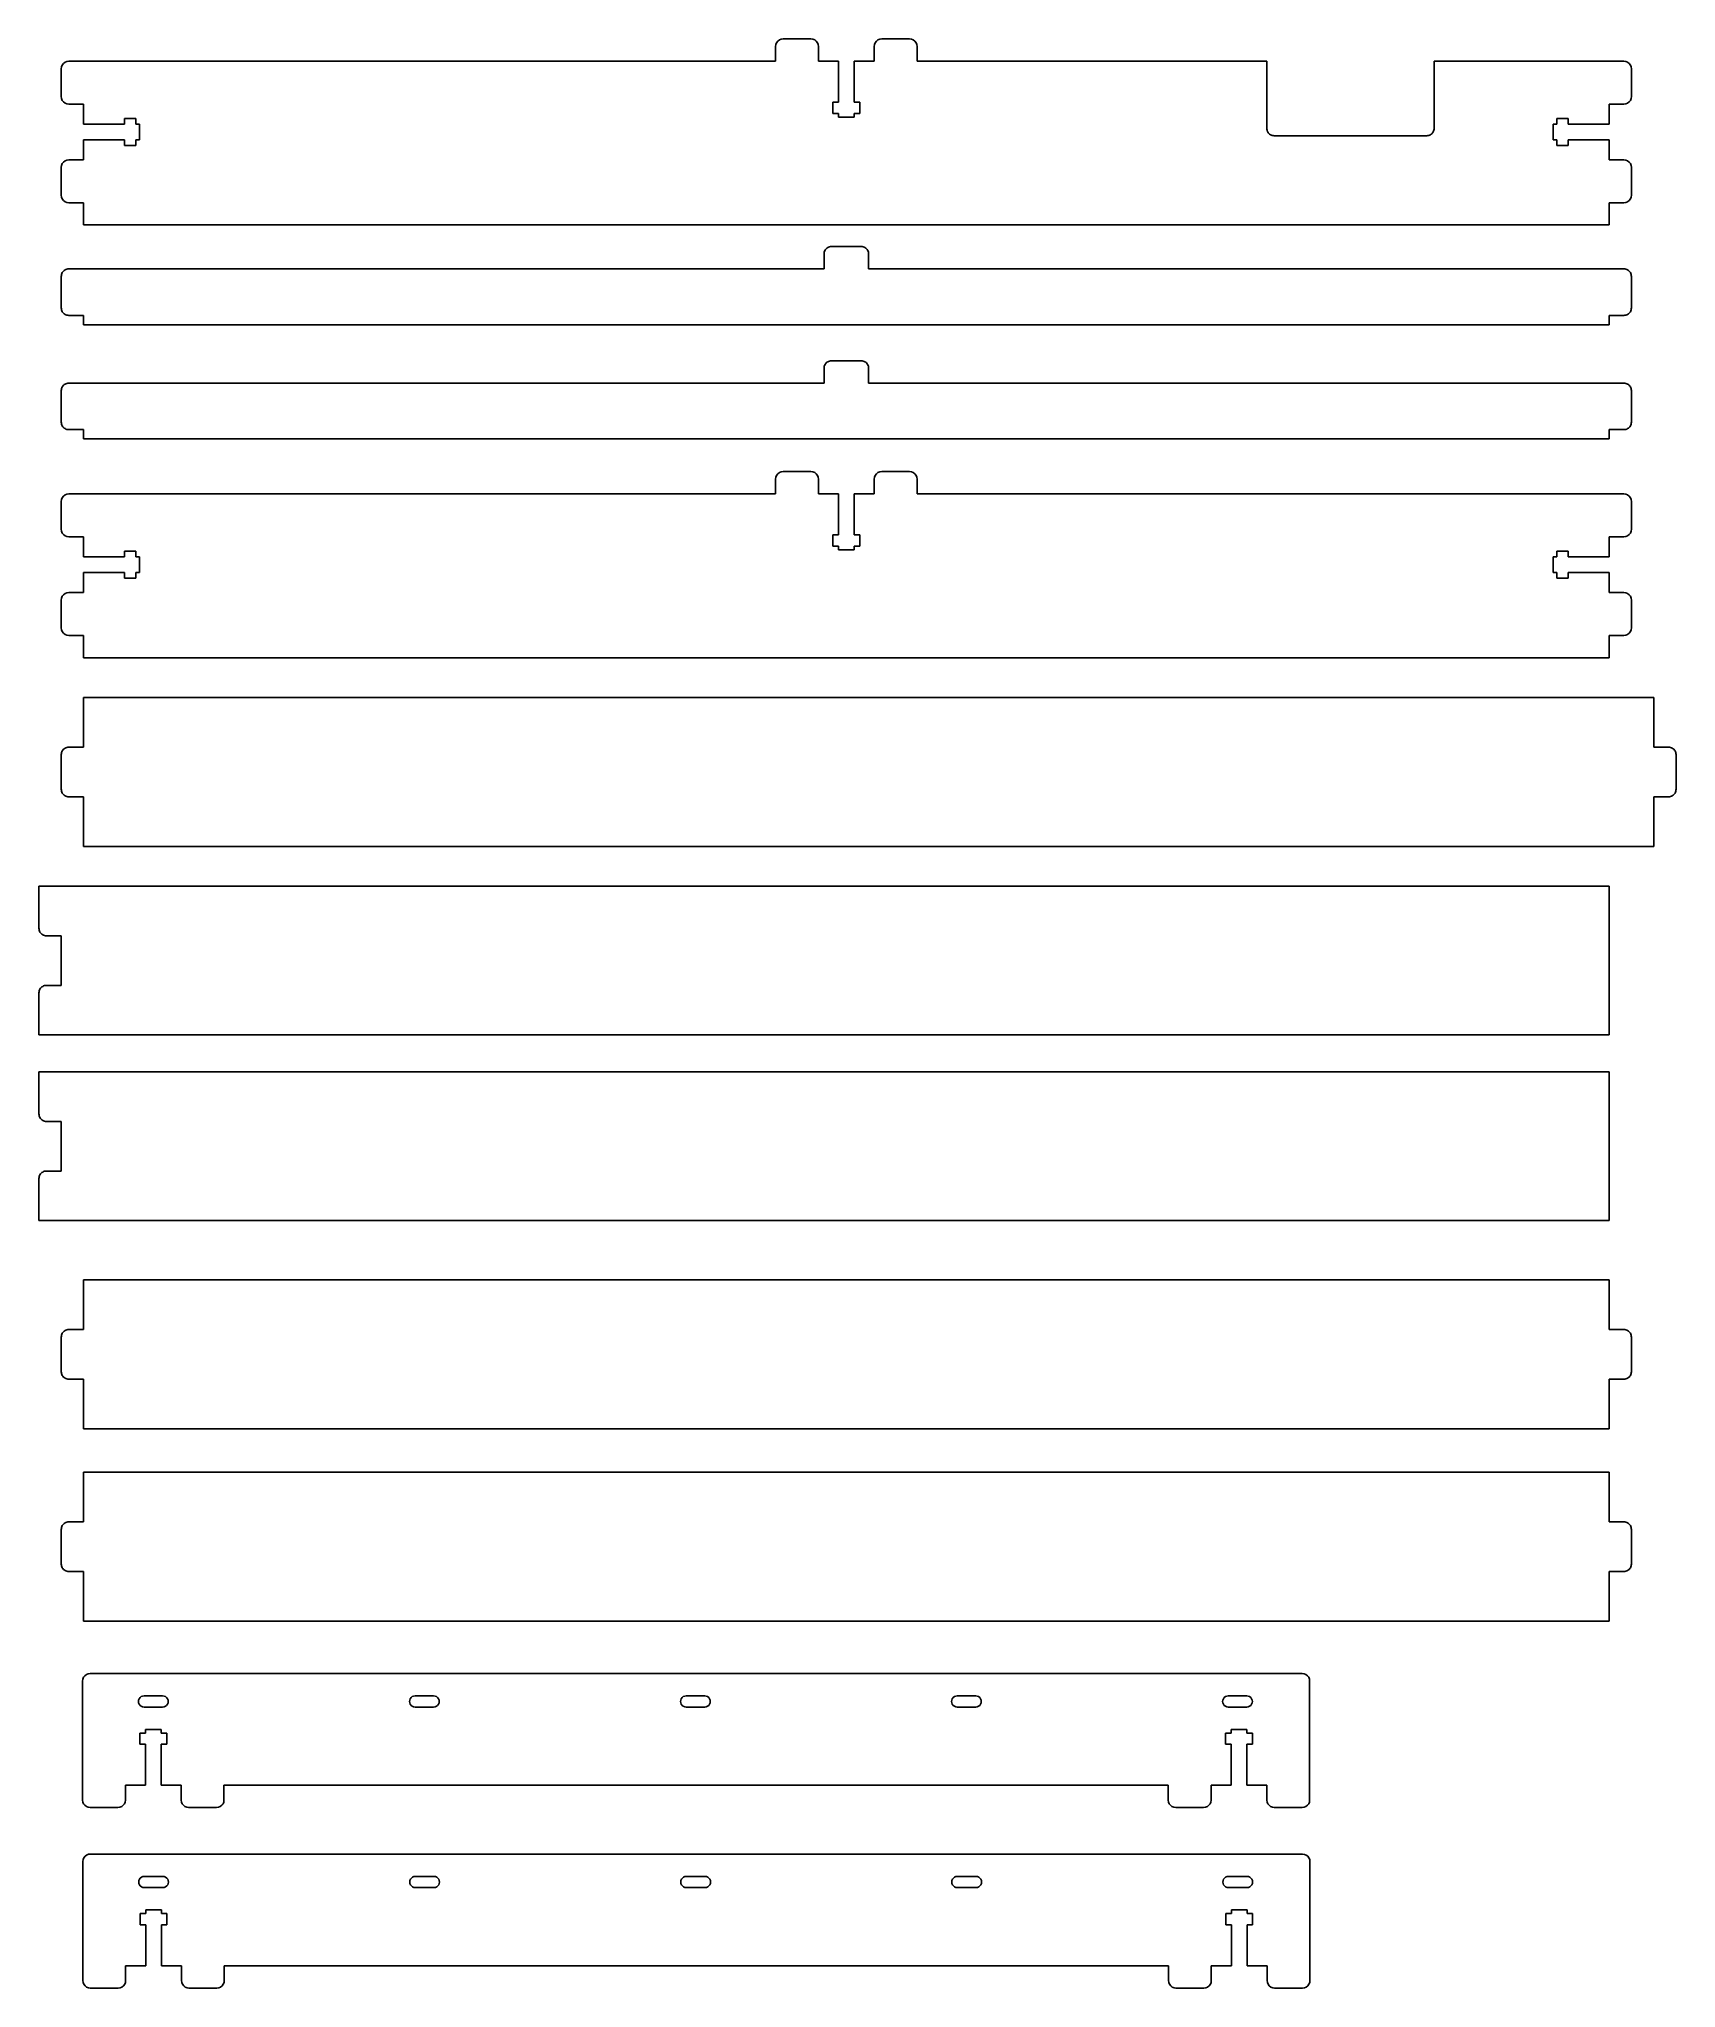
# Model space of a CAD drawing. Header units: metres. Extents: x 2257 to 2697, y -920 to -396.
import ezdxf

# ---------------------------------------------------------------- set-up
doc = ezdxf.new("R2010")
doc.units = ezdxf.units.M

msp = doc.modelspace()

# ---------------------------------------------------------------- linework, layer by layer
for p, q in [((2454.96, -397.18, 6), (2454.89, -397.7, 6)), ((2454.89, -401.7, 6), (2454.89, -397.7, 6)), ((2455.16, -396.7, 6), (2454.96, -397.18, 6)), ((2455.48, -396.29, 6), (2455.16, -396.7, 6)), ((2455.89, -395.97, 6), (2455.48, -396.29, 6)), ((2456.37, -395.77, 6), (2455.89, -395.97, 6)), ((2456.89, -395.7, 6), (2456.37, -395.77, 6)), ((2456.89, -395.7, 6), (2464.39, -395.7, 6)), ((2464.91, -395.77, 6), (2464.39, -395.7, 6)), ((2465.39, -395.97, 6), (2464.91, -395.77, 6)), ((2465.81, -396.29, 6), (2465.39, -395.97, 6)), ((2466.12, -396.7, 6), (2465.81, -396.29, 6)), ((2466.32, -397.18, 6), (2466.12, -396.7, 6)), ((2466.39, -397.7, 6), (2466.32, -397.18, 6)), ((2466.39, -397.7, 6), (2466.39, -401.7, 6)), ((2481.46, -397.18, 6), (2481.39, -397.7, 6)), ((2481.39, -401.7, 6), (2481.39, -397.7, 6)), ((2481.66, -396.7, 6), (2481.46, -397.18, 6)), ((2481.98, -396.29, 6), (2481.66, -396.7, 6)), ((2482.39, -395.97, 6), (2481.98, -396.29, 6)), ((2482.87, -395.77, 6), (2482.39, -395.97, 6)), ((2483.39, -395.7, 6), (2482.87, -395.77, 6)), ((2483.39, -395.7, 6), (2490.89, -395.7, 6)), ((2491.41, -395.77, 6), (2490.89, -395.7, 6)), ((2491.89, -395.97, 6), (2491.41, -395.77, 6)), ((2492.31, -396.29, 6), (2491.89, -395.97, 6)), ((2492.62, -396.7, 6), (2492.31, -396.29, 6)), ((2492.82, -397.18, 6), (2492.62, -396.7, 6)), ((2492.89, -397.7, 6), (2492.82, -397.18, 6)), ((2492.89, -397.7, 6), (2492.89, -401.7, 6)), ((2262.96, -403.18, 6), (2262.89, -403.7, 6)), ((2263.16, -402.7, 6), (2262.96, -403.18, 6)), ((2263.48, -402.29, 6), (2263.16, -402.7, 6)), ((2263.89, -401.97, 6), (2263.48, -402.29, 6)), ((2264.37, -401.77, 6), (2263.89, -401.97, 6)), ((2264.89, -401.7, 6), (2264.37, -401.77, 6)), ((2264.89, -401.7, 6), (2454.89, -401.7, 6)), ((2466.39, -401.7, 6), (2471.79, -401.7, 6)), ((2471.79, -401.7, 6), (2471.79, -412.7, 6)), ((2475.99, -401.7, 6), (2481.39, -401.7, 6)), ((2475.99, -412.7, 6), (2475.99, -401.7, 6)), ((2492.89, -401.7, 6), (2586.89, -401.7, 6)), ((2586.89, -419.7, 6), (2586.89, -401.7, 6)), ((2631.89, -401.7, 6), (2682.89, -401.7, 6)), ((2631.89, -401.7, 6), (2631.89, -419.7, 6)), ((2683.41, -401.77, 6), (2682.89, -401.7, 6)), ((2683.89, -401.97, 6), (2683.41, -401.77, 6)), ((2684.31, -402.29, 6), (2683.89, -401.97, 6)), ((2684.62, -402.7, 6), (2684.31, -402.29, 6)), ((2684.82, -403.18, 6), (2684.62, -402.7, 6)), ((2684.89, -403.7, 6), (2684.82, -403.18, 6)), ((2262.89, -411.2, 6), (2262.89, -403.7, 6)), ((2684.89, -403.7, 6), (2684.89, -411.2, 6)), ((2262.89, -411.2, 6), (2262.96, -411.72, 6)), ((2262.96, -411.72, 6), (2263.16, -412.2, 6)), ((2263.16, -412.2, 6), (2263.48, -412.61, 6)), ((2263.48, -412.61, 6), (2263.89, -412.93, 6)), ((2263.89, -412.93, 6), (2264.37, -413.13, 6)), ((2264.37, -413.13, 6), (2264.89, -413.2, 6)), ((2268.89, -413.2, 6), (2264.89, -413.2, 6)), ((2268.89, -418.6, 6), (2268.89, -413.2, 6)), ((2471.79, -412.7, 6), (2470.29, -412.7, 6)), ((2470.29, -412.7, 6), (2470.29, -415.7, 6)), ((2477.49, -412.7, 6), (2475.99, -412.7, 6)), ((2477.49, -415.7, 6), (2477.49, -412.7, 6)), ((2678.89, -413.2, 6), (2678.89, -418.6, 6)), ((2682.89, -413.2, 6), (2678.89, -413.2, 6)), ((2682.89, -413.2, 6), (2683.41, -413.13, 6)), ((2683.41, -413.13, 6), (2683.89, -412.93, 6)), ((2683.89, -412.93, 6), (2684.31, -412.61, 6)), ((2684.31, -412.61, 6), (2684.62, -412.2, 6)), ((2684.62, -412.2, 6), (2684.82, -411.72, 6)), ((2684.82, -411.72, 6), (2684.89, -411.2, 6)), ((2279.89, -418.6, 6), (2268.89, -418.6, 6)), ((2282.89, -417.1, 6), (2279.89, -417.1, 6)), ((2279.89, -417.1, 6), (2279.89, -418.6, 6)), ((2282.89, -418.6, 6), (2282.89, -417.1, 6)), ((2283.89, -418.6, 6), (2282.89, -418.6, 6)), ((2283.89, -422.8, 6), (2283.89, -418.6, 6)), ((2470.29, -415.7, 6), (2471.79, -415.7, 6)), ((2471.79, -415.7, 6), (2471.79, -416.7, 6)), ((2471.79, -416.7, 6), (2475.99, -416.7, 6)), ((2475.99, -416.7, 6), (2475.99, -415.7, 6)), ((2475.99, -415.7, 6), (2477.49, -415.7, 6)), ((2663.89, -418.6, 6), (2663.89, -422.8, 6)), ((2664.89, -418.6, 6), (2663.89, -418.6, 6)), ((2667.89, -417.1, 6), (2664.89, -417.1, 6)), ((2664.89, -417.1, 6), (2664.89, -418.6, 6)), ((2667.89, -418.6, 6), (2667.89, -417.1, 6)), ((2678.89, -418.6, 6), (2667.89, -418.6, 6)), ((2268.89, -422.8, 6), (2279.89, -422.8, 6)), ((2268.89, -428.2, 6), (2268.89, -422.8, 6)), ((2279.89, -422.8, 6), (2279.89, -424.3, 6)), ((2279.89, -424.3, 6), (2282.89, -424.3, 6)), ((2282.89, -424.3, 6), (2282.89, -422.8, 6)), ((2282.89, -422.8, 6), (2283.89, -422.8, 6)), ((2586.91, -419.96, 6), (2586.89, -419.7, 6)), ((2586.96, -420.22, 6), (2586.91, -419.96, 6)), ((2587.04, -420.47, 6), (2586.96, -420.22, 6)), ((2587.16, -420.7, 6), (2587.04, -420.47, 6)), ((2587.31, -420.92, 6), (2587.16, -420.7, 6)), ((2587.48, -421.11, 6), (2587.31, -420.92, 6)), ((2587.67, -421.29, 6), (2587.48, -421.11, 6)), ((2587.89, -421.43, 6), (2587.67, -421.29, 6)), ((2588.13, -421.55, 6), (2587.89, -421.43, 6)), ((2588.37, -421.63, 6), (2588.13, -421.55, 6)), ((2588.63, -421.68, 6), (2588.37, -421.63, 6)), ((2588.89, -421.7, 6), (2588.63, -421.68, 6)), ((2629.89, -421.7, 6), (2588.89, -421.7, 6)), ((2630.15, -421.68, 6), (2629.89, -421.7, 6)), ((2630.41, -421.63, 6), (2630.15, -421.68, 6)), ((2630.66, -421.55, 6), (2630.41, -421.63, 6)), ((2630.89, -421.43, 6), (2630.66, -421.55, 6)), ((2631.11, -421.29, 6), (2630.89, -421.43, 6)), ((2631.31, -421.11, 6), (2631.11, -421.29, 6)), ((2631.48, -420.92, 6), (2631.31, -421.11, 6)), ((2631.62, -420.7, 6), (2631.48, -420.92, 6)), ((2631.74, -420.47, 6), (2631.62, -420.7, 6)), ((2631.82, -420.22, 6), (2631.74, -420.47, 6)), ((2631.87, -419.96, 6), (2631.82, -420.22, 6)), ((2631.89, -419.7, 6), (2631.87, -419.96, 6)), ((2663.89, -422.8, 6), (2664.89, -422.8, 6)), ((2664.89, -422.8, 6), (2664.89, -424.3, 6)), ((2664.89, -424.3, 6), (2667.89, -424.3, 6)), ((2667.89, -422.8, 6), (2678.89, -422.8, 6)), ((2667.89, -424.3, 6), (2667.89, -422.8, 6)), ((2678.89, -422.8, 6), (2678.89, -428.2, 6)), ((2263.16, -429.2, 6), (2262.96, -429.68, 6)), ((2263.48, -428.79, 6), (2263.16, -429.2, 6)), ((2263.89, -428.47, 6), (2263.48, -428.79, 6)), ((2264.37, -428.27, 6), (2263.89, -428.47, 6)), ((2264.89, -428.2, 6), (2264.37, -428.27, 6)), ((2264.89, -428.2, 6), (2268.89, -428.2, 6)), ((2678.89, -428.2, 6), (2682.89, -428.2, 6)), ((2683.41, -428.27, 6), (2682.89, -428.2, 6)), ((2683.89, -428.47, 6), (2683.41, -428.27, 6)), ((2684.31, -428.79, 6), (2683.89, -428.47, 6)), ((2684.62, -429.2, 6), (2684.31, -428.79, 6)), ((2684.82, -429.68, 6), (2684.62, -429.2, 6)), ((2262.96, -429.68, 6), (2262.89, -430.2, 6)), ((2262.89, -437.7, 6), (2262.89, -430.2, 6)), ((2684.89, -430.2, 6), (2684.82, -429.68, 6)), ((2684.89, -430.2, 6), (2684.89, -437.7, 6)), ((2262.89, -437.7, 6), (2262.96, -438.22, 6)), ((2262.96, -438.22, 6), (2263.16, -438.7, 6)), ((2263.16, -438.7, 6), (2263.48, -439.11, 6)), ((2263.48, -439.11, 6), (2263.89, -439.43, 6)), ((2263.89, -439.43, 6), (2264.37, -439.63, 6)), ((2264.37, -439.63, 6), (2264.89, -439.7, 6)), ((2268.89, -439.7, 6), (2264.89, -439.7, 6)), ((2268.89, -445.7, 6), (2268.89, -439.7, 6)), ((2682.89, -439.7, 6), (2678.89, -439.7, 6)), ((2678.89, -439.7, 6), (2678.89, -445.7, 6)), ((2682.89, -439.7, 6), (2683.41, -439.63, 6)), ((2683.41, -439.63, 6), (2683.89, -439.43, 6)), ((2683.89, -439.43, 6), (2684.31, -439.11, 6)), ((2684.31, -439.11, 6), (2684.62, -438.7, 6)), ((2684.62, -438.7, 6), (2684.82, -438.22, 6)), ((2684.82, -438.22, 6), (2684.89, -437.7, 6)), ((2678.89, -445.7, 6), (2268.89, -445.7, 6))]:
    msp.add_line(p, q)
at = {"layer": '1'}
for p, q in [((2467.89, -453.5, 6), (2467.91, -453.24, 6)), ((2467.89, -457.5, 6), (2467.89, -453.5, 6)), ((2467.91, -453.24, 6), (2467.96, -452.98, 6)), ((2467.96, -452.98, 6), (2468.04, -452.73, 6)), ((2468.04, -452.73, 6), (2468.16, -452.5, 6)), ((2468.16, -452.5, 6), (2468.31, -452.28, 6)), ((2468.31, -452.28, 6), (2468.48, -452.09, 6)), ((2468.48, -452.09, 6), (2468.67, -451.91, 6)), ((2468.67, -451.91, 6), (2468.89, -451.77, 6)), ((2468.89, -451.77, 6), (2469.13, -451.65, 6)), ((2469.13, -451.65, 6), (2469.37, -451.57, 6)), ((2469.37, -451.57, 6), (2469.63, -451.52, 6)), ((2469.89, -451.5, 6), (2469.63, -451.52, 6)), ((2477.89, -451.5, 6), (2469.89, -451.5, 6)), ((2478.15, -451.52, 6), (2477.89, -451.5, 6)), ((2478.41, -451.57, 6), (2478.15, -451.52, 6)), ((2478.66, -451.65, 6), (2478.41, -451.57, 6)), ((2478.89, -451.77, 6), (2478.66, -451.65, 6)), ((2479.11, -451.91, 6), (2478.89, -451.77, 6)), ((2479.31, -452.09, 6), (2479.11, -451.91, 6)), ((2479.48, -452.28, 6), (2479.31, -452.09, 6)), ((2479.62, -452.5, 6), (2479.48, -452.28, 6)), ((2479.74, -452.73, 6), (2479.62, -452.5, 6)), ((2479.82, -452.98, 6), (2479.74, -452.73, 6)), ((2479.87, -453.24, 6), (2479.82, -452.98, 6)), ((2479.89, -453.5, 6), (2479.87, -453.24, 6)), ((2479.89, -457.5, 6), (2479.89, -453.5, 6)), ((2262.91, -459.24, 6), (2262.89, -459.5, 6)), ((2262.89, -459.5, 6), (2262.89, -468, 6)), ((2262.91, -459.24, 6), (2262.96, -458.98, 6)), ((2262.96, -458.98, 6), (2263.04, -458.73, 6)), ((2263.04, -458.73, 6), (2263.16, -458.5, 6)), ((2263.16, -458.5, 6), (2263.31, -458.28, 6)), ((2263.31, -458.28, 6), (2263.48, -458.09, 6)), ((2263.48, -458.09, 6), (2263.67, -457.91, 6)), ((2263.67, -457.91, 6), (2263.89, -457.77, 6)), ((2263.89, -457.77, 6), (2264.13, -457.65, 6)), ((2264.13, -457.65, 6), (2264.37, -457.57, 6)), ((2264.37, -457.57, 6), (2264.63, -457.52, 6)), ((2264.89, -457.5, 6), (2264.63, -457.52, 6)), ((2467.89, -457.5, 6), (2264.89, -457.5, 6)), ((2682.89, -457.5, 6), (2479.89, -457.5, 6)), ((2683.15, -457.52, 6), (2682.89, -457.5, 6)), ((2683.41, -457.57, 6), (2683.15, -457.52, 6)), ((2683.66, -457.65, 6), (2683.41, -457.57, 6)), ((2683.89, -457.77, 6), (2683.66, -457.65, 6)), ((2684.11, -457.91, 6), (2683.89, -457.77, 6)), ((2684.31, -458.09, 6), (2684.11, -457.91, 6)), ((2684.48, -458.28, 6), (2684.31, -458.09, 6)), ((2684.62, -458.5, 6), (2684.48, -458.28, 6)), ((2684.74, -458.73, 6), (2684.62, -458.5, 6)), ((2684.82, -458.98, 6), (2684.74, -458.73, 6)), ((2684.87, -459.24, 6), (2684.82, -458.98, 6)), ((2684.87, -459.24, 6), (2684.89, -459.5, 6)), ((2684.89, -459.5, 6), (2684.89, -468, 6)), ((2262.89, -468, 6), (2262.91, -468.26, 6)), ((2262.96, -468.52, 6), (2262.91, -468.26, 6)), ((2263.04, -468.77, 6), (2262.96, -468.52, 6)), ((2263.16, -469, 6), (2263.04, -468.77, 6)), ((2263.31, -469.22, 6), (2263.16, -469, 6)), ((2263.48, -469.41, 6), (2263.31, -469.22, 6)), ((2263.67, -469.59, 6), (2263.48, -469.41, 6)), ((2263.89, -469.73, 6), (2263.67, -469.59, 6)), ((2264.13, -469.85, 6), (2263.89, -469.73, 6)), ((2264.37, -469.93, 6), (2264.13, -469.85, 6)), ((2264.63, -469.98, 6), (2264.37, -469.93, 6)), ((2264.63, -469.98, 6), (2264.89, -470, 6)), ((2264.89, -470, 6), (2268.89, -470, 6)), ((2268.89, -470, 6), (2268.89, -472.5, 6)), ((2678.89, -470, 6), (2682.89, -470, 6)), ((2678.89, -470, 6), (2678.89, -472.5, 6)), ((2682.89, -470, 6), (2683.15, -469.98, 6)), ((2683.15, -469.98, 6), (2683.41, -469.93, 6)), ((2683.41, -469.93, 6), (2683.66, -469.85, 6)), ((2683.66, -469.85, 6), (2683.89, -469.73, 6)), ((2683.89, -469.73, 6), (2684.11, -469.59, 6)), ((2684.11, -469.59, 6), (2684.31, -469.41, 6)), ((2684.31, -469.41, 6), (2684.48, -469.22, 6)), ((2684.48, -469.22, 6), (2684.62, -469, 6)), ((2684.62, -469, 6), (2684.74, -468.77, 6)), ((2684.74, -468.77, 6), (2684.82, -468.52, 6)), ((2684.82, -468.52, 6), (2684.87, -468.26, 6)), ((2684.89, -468, 6), (2684.87, -468.26, 6)), ((2678.89, -472.5, 6), (2268.89, -472.5, 6))]:
    msp.add_line(p, q, dxfattribs=at)
at = {"layer": '10'}
for p, q in [((2268.76, -885.07, 6), (2268.69, -885.59, 6)), ((2268.96, -884.59, 6), (2268.76, -885.07, 6)), ((2269.28, -884.17, 6), (2268.96, -884.59, 6)), ((2269.69, -883.85, 6), (2269.28, -884.17, 6)), ((2270.18, -883.65, 6), (2269.69, -883.85, 6)), ((2270.69, -883.59, 6), (2270.18, -883.65, 6)), ((2270.69, -883.59, 6), (2596.49, -883.59, 6)), ((2597.01, -883.66, 6), (2596.49, -883.59, 6)), ((2597.49, -883.86, 6), (2597.01, -883.66, 6)), ((2597.91, -884.18, 6), (2597.49, -883.86, 6)), ((2598.23, -884.59, 6), (2597.91, -884.18, 6)), ((2598.43, -885.07, 6), (2598.23, -884.59, 6)), ((2598.49, -885.59, 6), (2598.43, -885.07, 6)), ((2268.69, -917.59, 6), (2268.69, -885.59, 6)), ((2283.74, -890.7, 6), (2283.89, -890.34, 6)), ((2283.89, -890.34, 6), (2284.13, -890.02, 6)), ((2284.13, -890.02, 6), (2284.44, -889.79, 6)), ((2284.44, -889.79, 6), (2284.81, -889.64, 6)), ((2284.81, -889.64, 6), (2285.19, -889.59, 6)), ((2285.19, -889.59, 6), (2290.19, -889.59, 6)), ((2290.19, -889.59, 6), (2290.58, -889.64, 6)), ((2290.58, -889.64, 6), (2290.94, -889.79, 6)), ((2290.94, -889.79, 6), (2291.25, -890.02, 6)), ((2291.25, -890.02, 6), (2291.49, -890.34, 6)), ((2291.49, -890.34, 6), (2291.64, -890.7, 6)), ((2356.59, -890.7, 6), (2356.74, -890.34, 6)), ((2356.74, -890.34, 6), (2356.98, -890.02, 6)), ((2356.98, -890.02, 6), (2357.29, -889.79, 6)), ((2357.29, -889.79, 6), (2357.66, -889.64, 6)), ((2357.66, -889.64, 6), (2358.04, -889.59, 6)), ((2358.04, -889.59, 6), (2363.04, -889.59, 6)), ((2363.04, -889.59, 6), (2363.43, -889.64, 6)), ((2363.43, -889.64, 6), (2363.79, -889.79, 6)), ((2363.79, -889.79, 6), (2364.1, -890.02, 6)), ((2364.1, -890.02, 6), (2364.34, -890.34, 6)), ((2364.34, -890.34, 6), (2364.49, -890.7, 6)), ((2429.44, -890.7, 6), (2429.59, -890.34, 6)), ((2429.59, -890.34, 6), (2429.83, -890.02, 6)), ((2429.83, -890.02, 6), (2430.14, -889.79, 6)), ((2430.14, -889.79, 6), (2430.51, -889.64, 6)), ((2430.51, -889.64, 6), (2430.89, -889.59, 6)), ((2430.89, -889.59, 6), (2435.89, -889.59, 6)), ((2435.89, -889.59, 6), (2436.28, -889.64, 6)), ((2436.28, -889.64, 6), (2436.64, -889.79, 6)), ((2436.64, -889.79, 6), (2436.95, -890.02, 6)), ((2436.95, -890.02, 6), (2437.19, -890.34, 6)), ((2437.19, -890.34, 6), (2437.34, -890.7, 6)), ((2502.29, -890.7, 6), (2502.44, -890.34, 6)), ((2502.44, -890.34, 6), (2502.68, -890.02, 6)), ((2502.68, -890.02, 6), (2502.99, -889.79, 6)), ((2502.99, -889.79, 6), (2503.36, -889.64, 6)), ((2503.36, -889.64, 6), (2503.74, -889.59, 6)), ((2503.74, -889.59, 6), (2508.74, -889.59, 6)), ((2508.74, -889.59, 6), (2509.13, -889.64, 6)), ((2509.13, -889.64, 6), (2509.49, -889.79, 6)), ((2509.49, -889.79, 6), (2509.8, -890.02, 6)), ((2509.8, -890.02, 6), (2510.04, -890.34, 6)), ((2510.04, -890.34, 6), (2510.19, -890.7, 6)), ((2575.14, -890.7, 6), (2575.29, -890.34, 6)), ((2575.29, -890.34, 6), (2575.53, -890.02, 6)), ((2575.53, -890.02, 6), (2575.84, -889.79, 6)), ((2575.84, -889.79, 6), (2576.21, -889.64, 6)), ((2576.21, -889.64, 6), (2576.59, -889.59, 6)), ((2576.59, -889.59, 6), (2581.59, -889.59, 6)), ((2581.59, -889.59, 6), (2581.98, -889.64, 6)), ((2581.98, -889.64, 6), (2582.34, -889.79, 6)), ((2582.34, -889.79, 6), (2582.65, -890.02, 6)), ((2582.65, -890.02, 6), (2582.89, -890.34, 6)), ((2582.89, -890.34, 6), (2583.04, -890.7, 6)), ((2598.49, -885.59, 6), (2598.49, -917.59, 6)), ((2283.69, -891.09, 6), (2283.74, -890.7, 6)), ((2283.74, -891.47, 6), (2283.69, -891.09, 6)), ((2283.89, -891.84, 6), (2283.74, -891.47, 6)), ((2284.13, -892.15, 6), (2283.89, -891.84, 6)), ((2284.44, -892.38, 6), (2284.13, -892.15, 6)), ((2284.81, -892.53, 6), (2284.44, -892.38, 6)), ((2285.19, -892.59, 6), (2284.81, -892.53, 6)), ((2290.19, -892.59, 6), (2285.19, -892.59, 6)), ((2290.58, -892.53, 6), (2290.19, -892.59, 6)), ((2290.94, -892.38, 6), (2290.58, -892.53, 6)), ((2291.25, -892.15, 6), (2290.94, -892.38, 6)), ((2291.49, -891.84, 6), (2291.25, -892.15, 6)), ((2291.64, -891.47, 6), (2291.49, -891.84, 6)), ((2291.64, -890.7, 6), (2291.69, -891.09, 6)), ((2291.69, -891.09, 6), (2291.64, -891.47, 6)), ((2356.54, -891.09, 6), (2356.59, -890.7, 6)), ((2356.59, -891.47, 6), (2356.54, -891.09, 6)), ((2356.74, -891.84, 6), (2356.59, -891.47, 6)), ((2356.98, -892.15, 6), (2356.74, -891.84, 6)), ((2357.29, -892.38, 6), (2356.98, -892.15, 6)), ((2357.66, -892.53, 6), (2357.29, -892.38, 6)), ((2358.04, -892.59, 6), (2357.66, -892.53, 6)), ((2363.04, -892.59, 6), (2358.04, -892.59, 6)), ((2363.43, -892.53, 6), (2363.04, -892.59, 6)), ((2363.79, -892.38, 6), (2363.43, -892.53, 6)), ((2364.1, -892.15, 6), (2363.79, -892.38, 6)), ((2364.34, -891.84, 6), (2364.1, -892.15, 6)), ((2364.49, -891.47, 6), (2364.34, -891.84, 6)), ((2364.49, -890.7, 6), (2364.54, -891.09, 6)), ((2364.54, -891.09, 6), (2364.49, -891.47, 6)), ((2429.39, -891.09, 6), (2429.44, -890.7, 6)), ((2429.44, -891.47, 6), (2429.39, -891.09, 6)), ((2429.59, -891.84, 6), (2429.44, -891.47, 6)), ((2429.83, -892.15, 6), (2429.59, -891.84, 6)), ((2430.14, -892.38, 6), (2429.83, -892.15, 6)), ((2430.51, -892.53, 6), (2430.14, -892.38, 6)), ((2430.89, -892.59, 6), (2430.51, -892.53, 6)), ((2435.89, -892.59, 6), (2430.89, -892.59, 6)), ((2436.28, -892.53, 6), (2435.89, -892.59, 6)), ((2436.64, -892.38, 6), (2436.28, -892.53, 6)), ((2436.95, -892.15, 6), (2436.64, -892.38, 6)), ((2437.19, -891.84, 6), (2436.95, -892.15, 6)), ((2437.34, -891.47, 6), (2437.19, -891.84, 6)), ((2437.34, -890.7, 6), (2437.39, -891.09, 6)), ((2437.39, -891.09, 6), (2437.34, -891.47, 6)), ((2502.24, -891.09, 6), (2502.29, -890.7, 6)), ((2502.29, -891.47, 6), (2502.24, -891.09, 6)), ((2502.44, -891.84, 6), (2502.29, -891.47, 6)), ((2502.68, -892.15, 6), (2502.44, -891.84, 6)), ((2502.99, -892.38, 6), (2502.68, -892.15, 6)), ((2503.36, -892.53, 6), (2502.99, -892.38, 6)), ((2503.74, -892.59, 6), (2503.36, -892.53, 6)), ((2508.74, -892.59, 6), (2503.74, -892.59, 6)), ((2509.13, -892.53, 6), (2508.74, -892.59, 6)), ((2509.49, -892.38, 6), (2509.13, -892.53, 6)), ((2509.8, -892.15, 6), (2509.49, -892.38, 6)), ((2510.04, -891.84, 6), (2509.8, -892.15, 6)), ((2510.19, -891.47, 6), (2510.04, -891.84, 6)), ((2510.19, -890.7, 6), (2510.24, -891.09, 6)), ((2510.24, -891.09, 6), (2510.19, -891.47, 6)), ((2575.09, -891.09, 6), (2575.14, -890.7, 6)), ((2575.14, -891.47, 6), (2575.09, -891.09, 6)), ((2575.29, -891.84, 6), (2575.14, -891.47, 6)), ((2575.53, -892.15, 6), (2575.29, -891.84, 6)), ((2575.84, -892.38, 6), (2575.53, -892.15, 6)), ((2576.21, -892.53, 6), (2575.84, -892.38, 6)), ((2576.59, -892.59, 6), (2576.21, -892.53, 6)), ((2581.59, -892.59, 6), (2576.59, -892.59, 6)), ((2581.98, -892.53, 6), (2581.59, -892.59, 6)), ((2582.34, -892.38, 6), (2581.98, -892.53, 6)), ((2582.65, -892.15, 6), (2582.34, -892.38, 6)), ((2582.89, -891.84, 6), (2582.65, -892.15, 6)), ((2583.04, -891.47, 6), (2582.89, -891.84, 6)), ((2583.04, -890.7, 6), (2583.09, -891.09, 6)), ((2583.09, -891.09, 6), (2583.04, -891.47, 6)), ((2285.59, -899.59, 6), (2284.09, -899.59, 6)), ((2284.09, -899.59, 6), (2284.09, -902.59, 6)), ((2285.59, -898.59, 6), (2285.59, -899.59, 6)), ((2289.79, -898.59, 6), (2285.59, -898.59, 6)), ((2289.79, -899.59, 6), (2289.79, -898.59, 6)), ((2291.29, -899.59, 6), (2289.79, -899.59, 6)), ((2291.29, -902.59, 6), (2291.29, -899.59, 6)), ((2575.89, -899.59, 6), (2575.89, -902.59, 6)), ((2577.39, -899.59, 6), (2575.89, -899.59, 6)), ((2577.39, -898.59, 6), (2577.39, -899.59, 6)), ((2581.59, -898.59, 6), (2577.39, -898.59, 6)), ((2581.59, -899.59, 6), (2581.59, -898.59, 6)), ((2583.09, -899.59, 6), (2581.59, -899.59, 6)), ((2583.09, -902.59, 6), (2583.09, -899.59, 6)), ((2284.09, -902.59, 6), (2285.59, -902.59, 6)), ((2285.59, -902.59, 6), (2285.59, -913.59, 6)), ((2289.79, -902.59, 6), (2291.29, -902.59, 6)), ((2289.79, -913.59, 6), (2289.79, -902.59, 6)), ((2575.89, -902.59, 6), (2577.39, -902.59, 6)), ((2577.39, -902.59, 6), (2577.39, -913.59, 6)), ((2581.59, -913.59, 6), (2581.59, -902.59, 6)), ((2581.59, -902.59, 6), (2583.09, -902.59, 6)), ((2285.59, -913.59, 6), (2280.19, -913.59, 6)), ((2280.19, -913.59, 6), (2280.19, -917.59, 6)), ((2295.19, -913.59, 6), (2289.79, -913.59, 6)), ((2295.19, -917.59, 6), (2295.19, -913.59, 6)), ((2306.69, -913.59, 6), (2560.49, -913.59, 6)), ((2306.69, -913.59, 6), (2306.69, -917.59, 6)), ((2560.49, -917.59, 6), (2560.49, -913.59, 6)), ((2577.39, -913.59, 6), (2571.99, -913.59, 6)), ((2571.99, -913.59, 6), (2571.99, -917.59, 6)), ((2586.99, -913.59, 6), (2581.59, -913.59, 6)), ((2586.99, -917.59, 6), (2586.99, -913.59, 6)), ((2268.69, -917.59, 6), (2268.76, -918.1, 6)), ((2268.76, -918.1, 6), (2268.96, -918.59, 6)), ((2268.96, -918.59, 6), (2269.28, -919, 6)), ((2269.28, -919, 6), (2269.69, -919.32, 6)), ((2269.69, -919.32, 6), (2270.18, -919.52, 6)), ((2270.18, -919.52, 6), (2270.69, -919.59, 6)), ((2278.19, -919.59, 6), (2270.69, -919.59, 6)), ((2278.19, -919.59, 6), (2278.71, -919.52, 6)), ((2278.71, -919.52, 6), (2279.19, -919.32, 6)), ((2279.19, -919.32, 6), (2279.61, -919, 6)), ((2279.61, -919, 6), (2279.93, -918.59, 6)), ((2279.93, -918.59, 6), (2280.13, -918.1, 6)), ((2280.13, -918.1, 6), (2280.19, -917.59, 6)), ((2295.19, -917.59, 6), (2295.26, -918.1, 6)), ((2295.26, -918.1, 6), (2295.46, -918.59, 6)), ((2295.46, -918.59, 6), (2295.78, -919, 6)), ((2295.78, -919, 6), (2296.19, -919.32, 6)), ((2296.19, -919.32, 6), (2296.68, -919.52, 6)), ((2296.68, -919.52, 6), (2297.19, -919.59, 6)), ((2304.69, -919.59, 6), (2297.19, -919.59, 6)), ((2304.69, -919.59, 6), (2305.21, -919.52, 6)), ((2305.21, -919.52, 6), (2305.69, -919.32, 6)), ((2305.69, -919.32, 6), (2306.11, -919, 6)), ((2306.11, -919, 6), (2306.43, -918.59, 6)), ((2306.43, -918.59, 6), (2306.63, -918.1, 6)), ((2306.63, -918.1, 6), (2306.69, -917.59, 6)), ((2560.49, -917.59, 6), (2560.56, -918.1, 6)), ((2560.56, -918.1, 6), (2560.76, -918.59, 6)), ((2560.76, -918.59, 6), (2561.08, -919, 6)), ((2561.08, -919, 6), (2561.49, -919.32, 6)), ((2561.49, -919.32, 6), (2561.98, -919.52, 6)), ((2561.98, -919.52, 6), (2562.49, -919.59, 6)), ((2569.99, -919.59, 6), (2562.49, -919.59, 6)), ((2569.99, -919.59, 6), (2570.51, -919.52, 6)), ((2570.51, -919.52, 6), (2570.99, -919.32, 6)), ((2570.99, -919.32, 6), (2571.41, -919, 6)), ((2571.41, -919, 6), (2571.73, -918.59, 6)), ((2571.73, -918.59, 6), (2571.93, -918.1, 6)), ((2571.93, -918.1, 6), (2571.99, -917.59, 6)), ((2586.99, -917.59, 6), (2587.06, -918.1, 6)), ((2587.06, -918.1, 6), (2587.26, -918.59, 6)), ((2587.26, -918.59, 6), (2587.58, -919, 6)), ((2587.58, -919, 6), (2587.99, -919.32, 6)), ((2587.99, -919.32, 6), (2588.48, -919.52, 6)), ((2588.48, -919.52, 6), (2588.99, -919.59, 6)), ((2596.49, -919.59, 6), (2588.99, -919.59, 6)), ((2596.49, -919.59, 6), (2597.01, -919.52, 6)), ((2597.01, -919.52, 6), (2597.49, -919.32, 6)), ((2597.49, -919.32, 6), (2597.91, -919, 6)), ((2597.91, -919, 6), (2598.23, -918.59, 6)), ((2598.23, -918.59, 6), (2598.43, -918.1, 6)), ((2598.43, -918.1, 6), (2598.49, -917.59, 6))]:
    msp.add_line(p, q, dxfattribs=at)
at = {"layer": '2'}
for p, q in [((2467.89, -484.2, 6), (2467.91, -483.94, 6)), ((2467.89, -488.2, 6), (2467.89, -484.2, 6)), ((2467.91, -483.94, 6), (2467.96, -483.68, 6)), ((2467.96, -483.68, 6), (2468.04, -483.43, 6)), ((2468.04, -483.43, 6), (2468.16, -483.2, 6)), ((2468.16, -483.2, 6), (2468.31, -482.98, 6)), ((2468.31, -482.98, 6), (2468.48, -482.79, 6)), ((2468.48, -482.79, 6), (2468.67, -482.61, 6)), ((2468.67, -482.61, 6), (2468.89, -482.47, 6)), ((2468.89, -482.47, 6), (2469.13, -482.35, 6)), ((2469.13, -482.35, 6), (2469.37, -482.27, 6)), ((2469.37, -482.27, 6), (2469.63, -482.22, 6)), ((2469.89, -482.2, 6), (2469.63, -482.22, 6)), ((2477.89, -482.2, 6), (2469.89, -482.2, 6)), ((2478.15, -482.22, 6), (2477.89, -482.2, 6)), ((2478.41, -482.27, 6), (2478.15, -482.22, 6)), ((2478.66, -482.35, 6), (2478.41, -482.27, 6)), ((2478.89, -482.47, 6), (2478.66, -482.35, 6)), ((2479.11, -482.61, 6), (2478.89, -482.47, 6)), ((2479.31, -482.79, 6), (2479.11, -482.61, 6)), ((2479.48, -482.98, 6), (2479.31, -482.79, 6)), ((2479.62, -483.2, 6), (2479.48, -482.98, 6)), ((2479.74, -483.43, 6), (2479.62, -483.2, 6)), ((2479.82, -483.68, 6), (2479.74, -483.43, 6)), ((2479.87, -483.94, 6), (2479.82, -483.68, 6)), ((2479.89, -484.2, 6), (2479.87, -483.94, 6)), ((2479.89, -488.2, 6), (2479.89, -484.2, 6)), ((2262.91, -489.94, 6), (2262.89, -490.2, 6)), ((2262.89, -490.2, 6), (2262.89, -498.7, 6)), ((2262.91, -489.94, 6), (2262.96, -489.68, 6)), ((2262.96, -489.68, 6), (2263.04, -489.43, 6)), ((2263.04, -489.43, 6), (2263.16, -489.2, 6)), ((2263.16, -489.2, 6), (2263.31, -488.98, 6)), ((2263.31, -488.98, 6), (2263.48, -488.79, 6)), ((2263.48, -488.79, 6), (2263.67, -488.61, 6)), ((2263.67, -488.61, 6), (2263.89, -488.47, 6)), ((2263.89, -488.47, 6), (2264.13, -488.35, 6)), ((2264.13, -488.35, 6), (2264.37, -488.27, 6)), ((2264.37, -488.27, 6), (2264.63, -488.22, 6)), ((2264.89, -488.2, 6), (2264.63, -488.22, 6)), ((2467.89, -488.2, 6), (2264.89, -488.2, 6)), ((2682.89, -488.2, 6), (2479.89, -488.2, 6)), ((2683.15, -488.22, 6), (2682.89, -488.2, 6)), ((2683.41, -488.27, 6), (2683.15, -488.22, 6)), ((2683.66, -488.35, 6), (2683.41, -488.27, 6)), ((2683.89, -488.47, 6), (2683.66, -488.35, 6)), ((2684.11, -488.61, 6), (2683.89, -488.47, 6)), ((2684.31, -488.79, 6), (2684.11, -488.61, 6)), ((2684.48, -488.98, 6), (2684.31, -488.79, 6)), ((2684.62, -489.2, 6), (2684.48, -488.98, 6)), ((2684.74, -489.43, 6), (2684.62, -489.2, 6)), ((2684.82, -489.68, 6), (2684.74, -489.43, 6)), ((2684.87, -489.94, 6), (2684.82, -489.68, 6)), ((2684.87, -489.94, 6), (2684.89, -490.2, 6)), ((2684.89, -490.2, 6), (2684.89, -498.7, 6)), ((2262.89, -498.7, 6), (2262.91, -498.96, 6)), ((2262.96, -499.22, 6), (2262.91, -498.96, 6)), ((2263.04, -499.47, 6), (2262.96, -499.22, 6)), ((2263.16, -499.7, 6), (2263.04, -499.47, 6)), ((2263.31, -499.92, 6), (2263.16, -499.7, 6)), ((2263.48, -500.11, 6), (2263.31, -499.92, 6)), ((2263.67, -500.29, 6), (2263.48, -500.11, 6)), ((2263.89, -500.43, 6), (2263.67, -500.29, 6)), ((2264.13, -500.55, 6), (2263.89, -500.43, 6)), ((2264.37, -500.63, 6), (2264.13, -500.55, 6)), ((2264.63, -500.68, 6), (2264.37, -500.63, 6)), ((2264.63, -500.68, 6), (2264.89, -500.7, 6)), ((2264.89, -500.7, 6), (2268.89, -500.7, 6)), ((2268.89, -500.7, 6), (2268.89, -503.2, 6)), ((2678.89, -500.7, 6), (2682.89, -500.7, 6)), ((2678.89, -500.7, 6), (2678.89, -503.2, 6)), ((2682.89, -500.7, 6), (2683.15, -500.68, 6)), ((2683.15, -500.68, 6), (2683.41, -500.63, 6)), ((2683.41, -500.63, 6), (2683.66, -500.55, 6)), ((2683.66, -500.55, 6), (2683.89, -500.43, 6)), ((2683.89, -500.43, 6), (2684.11, -500.29, 6)), ((2684.11, -500.29, 6), (2684.31, -500.11, 6)), ((2684.31, -500.11, 6), (2684.48, -499.92, 6)), ((2684.48, -499.92, 6), (2684.62, -499.7, 6)), ((2684.62, -499.7, 6), (2684.74, -499.47, 6)), ((2684.74, -499.47, 6), (2684.82, -499.22, 6)), ((2684.82, -499.22, 6), (2684.87, -498.96, 6)), ((2684.89, -498.7, 6), (2684.87, -498.96, 6)), ((2678.89, -503.2, 6), (2268.89, -503.2, 6))]:
    msp.add_line(p, q, dxfattribs=at)
at = {"layer": '3'}
for p, q in [((2455.16, -513, 6), (2454.96, -513.48, 6)), ((2455.48, -512.59, 6), (2455.16, -513, 6)), ((2455.89, -512.27, 6), (2455.48, -512.59, 6)), ((2456.37, -512.07, 6), (2455.89, -512.27, 6)), ((2456.89, -512, 6), (2456.37, -512.07, 6)), ((2456.89, -512, 6), (2464.39, -512, 6)), ((2464.91, -512.07, 6), (2464.39, -512, 6)), ((2465.39, -512.27, 6), (2464.91, -512.07, 6)), ((2465.81, -512.59, 6), (2465.39, -512.27, 6)), ((2466.12, -513, 6), (2465.81, -512.59, 6)), ((2466.32, -513.48, 6), (2466.12, -513, 6)), ((2481.66, -513, 6), (2481.46, -513.48, 6)), ((2481.98, -512.59, 6), (2481.66, -513, 6)), ((2482.39, -512.27, 6), (2481.98, -512.59, 6)), ((2482.87, -512.07, 6), (2482.39, -512.27, 6)), ((2483.39, -512, 6), (2482.87, -512.07, 6)), ((2483.39, -512, 6), (2490.89, -512, 6)), ((2491.41, -512.07, 6), (2490.89, -512, 6)), ((2491.89, -512.27, 6), (2491.41, -512.07, 6)), ((2492.31, -512.59, 6), (2491.89, -512.27, 6)), ((2492.62, -513, 6), (2492.31, -512.59, 6)), ((2492.82, -513.48, 6), (2492.62, -513, 6)), ((2263.48, -518.59, 6), (2263.16, -519, 6)), ((2263.89, -518.27, 6), (2263.48, -518.59, 6)), ((2264.37, -518.07, 6), (2263.89, -518.27, 6)), ((2264.89, -518, 6), (2264.37, -518.07, 6)), ((2264.89, -518, 6), (2454.89, -518, 6)), ((2454.96, -513.48, 6), (2454.89, -514, 6)), ((2454.89, -518, 6), (2454.89, -514, 6)), ((2466.39, -514, 6), (2466.32, -513.48, 6)), ((2466.39, -514, 6), (2466.39, -518, 6)), ((2466.39, -518, 6), (2471.79, -518, 6)), ((2471.79, -518, 6), (2471.79, -529, 6)), ((2475.99, -529, 6), (2475.99, -518, 6)), ((2475.99, -518, 6), (2481.39, -518, 6)), ((2481.46, -513.48, 6), (2481.39, -514, 6)), ((2481.39, -518, 6), (2481.39, -514, 6)), ((2492.89, -514, 6), (2492.82, -513.48, 6)), ((2492.89, -514, 6), (2492.89, -518, 6)), ((2492.89, -518, 6), (2682.89, -518, 6)), ((2683.41, -518.07, 6), (2682.89, -518, 6)), ((2683.89, -518.27, 6), (2683.41, -518.07, 6)), ((2684.31, -518.59, 6), (2683.89, -518.27, 6)), ((2684.62, -519, 6), (2684.31, -518.59, 6)), ((2262.96, -519.48, 6), (2262.89, -520, 6)), ((2262.89, -527.5, 6), (2262.89, -520, 6)), ((2263.16, -519, 6), (2262.96, -519.48, 6)), ((2684.82, -519.48, 6), (2684.62, -519, 6)), ((2684.89, -520, 6), (2684.82, -519.48, 6)), ((2684.89, -520, 6), (2684.89, -527.5, 6)), ((2262.89, -527.5, 6), (2262.96, -528.02, 6)), ((2262.96, -528.02, 6), (2263.16, -528.5, 6)), ((2263.16, -528.5, 6), (2263.48, -528.91, 6)), ((2263.48, -528.91, 6), (2263.89, -529.23, 6)), ((2470.29, -529, 6), (2470.29, -532, 6)), ((2471.79, -529, 6), (2470.29, -529, 6)), ((2477.49, -529, 6), (2475.99, -529, 6)), ((2477.49, -532, 6), (2477.49, -529, 6)), ((2683.89, -529.23, 6), (2684.31, -528.91, 6)), ((2684.31, -528.91, 6), (2684.62, -528.5, 6)), ((2684.62, -528.5, 6), (2684.82, -528.02, 6)), ((2684.82, -528.02, 6), (2684.89, -527.5, 6)), ((2263.89, -529.23, 6), (2264.37, -529.43, 6)), ((2264.37, -529.43, 6), (2264.89, -529.5, 6)), ((2268.89, -529.5, 6), (2264.89, -529.5, 6)), ((2268.89, -534.9, 6), (2268.89, -529.5, 6)), ((2279.89, -533.4, 6), (2279.89, -534.9, 6)), ((2282.89, -533.4, 6), (2279.89, -533.4, 6)), ((2282.89, -534.9, 6), (2282.89, -533.4, 6)), ((2470.29, -532, 6), (2471.79, -532, 6)), ((2471.79, -532, 6), (2471.79, -533, 6)), ((2471.79, -533, 6), (2475.99, -533, 6)), ((2475.99, -532, 6), (2477.49, -532, 6)), ((2475.99, -533, 6), (2475.99, -532, 6)), ((2667.89, -533.4, 6), (2664.89, -533.4, 6)), ((2664.89, -533.4, 6), (2664.89, -534.9, 6)), ((2667.89, -534.9, 6), (2667.89, -533.4, 6)), ((2682.89, -529.5, 6), (2678.89, -529.5, 6)), ((2678.89, -529.5, 6), (2678.89, -534.9, 6)), ((2682.89, -529.5, 6), (2683.41, -529.43, 6)), ((2683.41, -529.43, 6), (2683.89, -529.23, 6)), ((2279.89, -534.9, 6), (2268.89, -534.9, 6)), ((2268.89, -539.1, 6), (2279.89, -539.1, 6)), ((2268.89, -544.5, 6), (2268.89, -539.1, 6)), ((2279.89, -539.1, 6), (2279.89, -540.6, 6)), ((2283.89, -534.9, 6), (2282.89, -534.9, 6)), ((2282.89, -539.1, 6), (2283.89, -539.1, 6)), ((2282.89, -540.6, 6), (2282.89, -539.1, 6)), ((2283.89, -539.1, 6), (2283.89, -534.9, 6)), ((2664.89, -534.9, 6), (2663.89, -534.9, 6)), ((2663.89, -534.9, 6), (2663.89, -539.1, 6)), ((2663.89, -539.1, 6), (2664.89, -539.1, 6)), ((2664.89, -539.1, 6), (2664.89, -540.6, 6)), ((2678.89, -534.9, 6), (2667.89, -534.9, 6)), ((2667.89, -539.1, 6), (2678.89, -539.1, 6)), ((2667.89, -540.6, 6), (2667.89, -539.1, 6)), ((2678.89, -539.1, 6), (2678.89, -544.5, 6)), ((2263.89, -544.77, 6), (2263.48, -545.09, 6)), ((2264.37, -544.57, 6), (2263.89, -544.77, 6)), ((2264.89, -544.5, 6), (2264.37, -544.57, 6)), ((2264.89, -544.5, 6), (2268.89, -544.5, 6)), ((2279.89, -540.6, 6), (2282.89, -540.6, 6)), ((2664.89, -540.6, 6), (2667.89, -540.6, 6)), ((2678.89, -544.5, 6), (2682.89, -544.5, 6)), ((2683.41, -544.57, 6), (2682.89, -544.5, 6)), ((2683.89, -544.77, 6), (2683.41, -544.57, 6)), ((2684.31, -545.09, 6), (2683.89, -544.77, 6)), ((2262.96, -545.98, 6), (2262.89, -546.5, 6)), ((2262.89, -554, 6), (2262.89, -546.5, 6)), ((2263.16, -545.5, 6), (2262.96, -545.98, 6)), ((2263.48, -545.09, 6), (2263.16, -545.5, 6)), ((2684.62, -545.5, 6), (2684.31, -545.09, 6)), ((2684.82, -545.98, 6), (2684.62, -545.5, 6)), ((2684.89, -546.5, 6), (2684.82, -545.98, 6)), ((2684.89, -546.5, 6), (2684.89, -554, 6)), ((2262.89, -554, 6), (2262.96, -554.52, 6)), ((2262.96, -554.52, 6), (2263.16, -555, 6)), ((2263.16, -555, 6), (2263.48, -555.41, 6)), ((2684.31, -555.41, 6), (2684.62, -555, 6)), ((2684.62, -555, 6), (2684.82, -554.52, 6)), ((2684.82, -554.52, 6), (2684.89, -554, 6)), ((2263.48, -555.41, 6), (2263.89, -555.73, 6)), ((2263.89, -555.73, 6), (2264.37, -555.93, 6)), ((2264.37, -555.93, 6), (2264.89, -556, 6)), ((2268.89, -556, 6), (2264.89, -556, 6)), ((2268.89, -562, 6), (2268.89, -556, 6)), ((2678.89, -556, 6), (2678.89, -562, 6)), ((2682.89, -556, 6), (2678.89, -556, 6)), ((2682.89, -556, 6), (2683.41, -555.93, 6)), ((2683.41, -555.93, 6), (2683.89, -555.73, 6)), ((2683.89, -555.73, 6), (2684.31, -555.41, 6)), ((2678.89, -562, 6), (2268.89, -562, 6))]:
    msp.add_line(p, q, dxfattribs=at)
at = {"layer": '4'}
for p, q in [((2268.89, -572.71, 6), (2690.89, -572.71, 6)), ((2268.89, -586.04, 6), (2268.89, -572.71, 6)), ((2690.89, -572.71, 6), (2690.89, -586.04, 6)), ((2263.31, -586.83, 6), (2263.48, -586.63, 6)), ((2263.48, -586.63, 6), (2263.67, -586.46, 6)), ((2263.67, -586.46, 6), (2263.89, -586.31, 6)), ((2263.89, -586.31, 6), (2264.13, -586.2, 6)), ((2264.13, -586.2, 6), (2264.37, -586.11, 6)), ((2264.37, -586.11, 6), (2264.63, -586.06, 6)), ((2264.63, -586.06, 6), (2264.89, -586.04, 6)), ((2264.89, -586.04, 6), (2268.89, -586.04, 6)), ((2694.89, -586.04, 6), (2690.89, -586.04, 6)), ((2695.15, -586.06, 6), (2694.89, -586.04, 6)), ((2695.41, -586.11, 6), (2695.15, -586.06, 6)), ((2695.66, -586.2, 6), (2695.41, -586.11, 6)), ((2695.89, -586.31, 6), (2695.66, -586.2, 6)), ((2696.11, -586.46, 6), (2695.89, -586.31, 6)), ((2696.31, -586.63, 6), (2696.11, -586.46, 6)), ((2696.48, -586.83, 6), (2696.31, -586.63, 6)), ((2262.89, -588.04, 6), (2262.91, -587.78, 6)), ((2262.89, -597.38, 6), (2262.89, -588.04, 6)), ((2262.91, -587.78, 6), (2262.96, -587.53, 6)), ((2262.96, -587.53, 6), (2263.04, -587.28, 6)), ((2263.04, -587.28, 6), (2263.16, -587.04, 6)), ((2263.16, -587.04, 6), (2263.31, -586.83, 6)), ((2696.62, -587.04, 6), (2696.48, -586.83, 6)), ((2696.74, -587.28, 6), (2696.62, -587.04, 6)), ((2696.82, -587.53, 6), (2696.74, -587.28, 6)), ((2696.87, -587.78, 6), (2696.82, -587.53, 6)), ((2696.87, -587.78, 6), (2696.89, -588.04, 6)), ((2696.89, -588.04, 6), (2696.89, -597.38, 6)), ((2262.91, -597.64, 6), (2262.89, -597.38, 6)), ((2262.91, -597.64, 6), (2262.96, -597.9, 6)), ((2262.96, -597.9, 6), (2263.04, -598.14, 6)), ((2263.04, -598.14, 6), (2263.16, -598.38, 6)), ((2263.16, -598.38, 6), (2263.31, -598.6, 6)), ((2263.31, -598.6, 6), (2263.48, -598.79, 6)), ((2263.48, -598.79, 6), (2263.67, -598.96, 6)), ((2263.67, -598.96, 6), (2263.89, -599.11, 6)), ((2263.89, -599.11, 6), (2264.13, -599.23, 6)), ((2264.13, -599.23, 6), (2264.37, -599.31, 6)), ((2264.37, -599.31, 6), (2264.63, -599.36, 6)), ((2264.63, -599.36, 6), (2264.89, -599.38, 6)), ((2264.89, -599.38, 6), (2268.89, -599.38, 6)), ((2268.89, -612.71, 6), (2268.89, -599.38, 6)), ((2694.89, -599.38, 6), (2690.89, -599.38, 6)), ((2690.89, -599.38, 6), (2690.89, -612.71, 6)), ((2695.15, -599.36, 6), (2694.89, -599.38, 6)), ((2695.41, -599.31, 6), (2695.15, -599.36, 6)), ((2695.66, -599.23, 6), (2695.41, -599.31, 6)), ((2695.89, -599.11, 6), (2695.66, -599.23, 6)), ((2696.11, -598.96, 6), (2695.89, -599.11, 6)), ((2696.31, -598.79, 6), (2696.11, -598.96, 6)), ((2696.48, -598.6, 6), (2696.31, -598.79, 6)), ((2696.62, -598.38, 6), (2696.48, -598.6, 6)), ((2696.74, -598.14, 6), (2696.62, -598.38, 6)), ((2696.82, -597.9, 6), (2696.74, -598.14, 6)), ((2696.87, -597.64, 6), (2696.82, -597.9, 6)), ((2696.89, -597.38, 6), (2696.87, -597.64, 6)), ((2690.89, -612.71, 6), (2268.89, -612.71, 6))]:
    msp.add_line(p, q, dxfattribs=at)
at = {"layer": '5'}
for p, q in [((2256.89, -623.41, 6), (2678.89, -623.41, 6)), ((2256.89, -634.74, 6), (2256.89, -623.41, 6)), ((2678.89, -623.41, 6), (2678.89, -663.41, 6)), ((2256.91, -635.01, 6), (2256.89, -634.74, 6)), ((2256.96, -635.26, 6), (2256.91, -635.01, 6)), ((2257.04, -635.51, 6), (2256.96, -635.26, 6)), ((2257.16, -635.74, 6), (2257.04, -635.51, 6)), ((2257.31, -635.96, 6), (2257.16, -635.74, 6)), ((2257.48, -636.16, 6), (2257.31, -635.96, 6)), ((2257.67, -636.33, 6), (2257.48, -636.16, 6)), ((2257.89, -636.48, 6), (2257.67, -636.33, 6)), ((2258.13, -636.59, 6), (2257.89, -636.48, 6)), ((2258.37, -636.68, 6), (2258.13, -636.59, 6)), ((2258.63, -636.73, 6), (2258.37, -636.68, 6)), ((2258.63, -636.73, 6), (2258.89, -636.74, 6)), ((2258.89, -636.74, 6), (2262.89, -636.74, 6)), ((2262.89, -650.08, 6), (2262.89, -636.74, 6)), ((2256.89, -652.08, 6), (2256.91, -651.82, 6)), ((2256.89, -663.41, 6), (2256.89, -652.08, 6)), ((2256.96, -651.56, 6), (2256.91, -651.82, 6)), ((2257.04, -651.31, 6), (2256.96, -651.56, 6)), ((2257.16, -651.08, 6), (2257.04, -651.31, 6)), ((2257.31, -650.86, 6), (2257.16, -651.08, 6)), ((2257.48, -650.66, 6), (2257.31, -650.86, 6)), ((2257.67, -650.49, 6), (2257.48, -650.66, 6)), ((2257.89, -650.35, 6), (2257.67, -650.49, 6)), ((2258.13, -650.23, 6), (2257.89, -650.35, 6)), ((2258.37, -650.15, 6), (2258.13, -650.23, 6)), ((2258.63, -650.1, 6), (2258.37, -650.15, 6)), ((2258.63, -650.1, 6), (2258.89, -650.08, 6)), ((2258.89, -650.08, 6), (2262.89, -650.08, 6)), ((2678.89, -663.41, 6), (2256.89, -663.41, 6))]:
    msp.add_line(p, q, dxfattribs=at)
at = {"layer": '6'}
for p, q in [((2256.89, -684.64, 6), (2256.89, -673.31, 6)), ((2256.89, -673.31, 6), (2678.89, -673.31, 6)), ((2678.89, -673.31, 6), (2678.89, -713.31, 6)), ((2256.91, -684.91, 6), (2256.89, -684.64, 6)), ((2256.96, -685.16, 6), (2256.91, -684.91, 6)), ((2257.04, -685.41, 6), (2256.96, -685.16, 6)), ((2257.16, -685.64, 6), (2257.04, -685.41, 6)), ((2257.31, -685.86, 6), (2257.16, -685.64, 6)), ((2257.48, -686.06, 6), (2257.31, -685.86, 6)), ((2257.67, -686.23, 6), (2257.48, -686.06, 6)), ((2257.89, -686.38, 6), (2257.67, -686.23, 6)), ((2258.13, -686.49, 6), (2257.89, -686.38, 6)), ((2258.37, -686.58, 6), (2258.13, -686.49, 6)), ((2258.63, -686.63, 6), (2258.37, -686.58, 6)), ((2258.63, -686.63, 6), (2258.89, -686.64, 6)), ((2258.89, -686.64, 6), (2262.89, -686.64, 6)), ((2262.89, -699.98, 6), (2262.89, -686.64, 6)), ((2256.89, -701.98, 6), (2256.91, -701.72, 6)), ((2256.89, -713.31, 6), (2256.89, -701.98, 6)), ((2256.96, -701.46, 6), (2256.91, -701.72, 6)), ((2257.04, -701.21, 6), (2256.96, -701.46, 6)), ((2257.16, -700.98, 6), (2257.04, -701.21, 6)), ((2257.31, -700.76, 6), (2257.16, -700.98, 6)), ((2257.48, -700.56, 6), (2257.31, -700.76, 6)), ((2257.67, -700.39, 6), (2257.48, -700.56, 6)), ((2257.89, -700.25, 6), (2257.67, -700.39, 6)), ((2258.13, -700.13, 6), (2257.89, -700.25, 6)), ((2258.37, -700.05, 6), (2258.13, -700.13, 6)), ((2258.63, -700, 6), (2258.37, -700.05, 6)), ((2258.63, -700, 6), (2258.89, -699.98, 6)), ((2258.89, -699.98, 6), (2262.89, -699.98, 6)), ((2678.89, -713.31, 6), (2256.89, -713.31, 6))]:
    msp.add_line(p, q, dxfattribs=at)
at = {"layer": '7'}
for p, q in [((2268.89, -742.6, 6), (2268.89, -729.27, 6)), ((2268.89, -729.27, 6), (2678.89, -729.27, 6)), ((2678.89, -742.6, 6), (2678.89, -729.27, 6)), ((2262.96, -744.08, 6), (2263.04, -743.83, 6)), ((2263.04, -743.83, 6), (2263.16, -743.6, 6)), ((2263.16, -743.6, 6), (2263.31, -743.38, 6)), ((2263.31, -743.38, 6), (2263.48, -743.19, 6)), ((2263.48, -743.19, 6), (2263.67, -743.01, 6)), ((2263.67, -743.01, 6), (2263.89, -742.87, 6)), ((2263.89, -742.87, 6), (2264.13, -742.75, 6)), ((2264.13, -742.75, 6), (2264.37, -742.67, 6)), ((2264.37, -742.67, 6), (2264.63, -742.62, 6)), ((2264.89, -742.6, 6), (2264.63, -742.62, 6)), ((2268.89, -742.6, 6), (2264.89, -742.6, 6)), ((2678.89, -742.6, 6), (2682.89, -742.6, 6)), ((2682.89, -742.6, 6), (2683.15, -742.62, 6)), ((2683.15, -742.62, 6), (2683.41, -742.67, 6)), ((2683.41, -742.67, 6), (2683.66, -742.75, 6)), ((2683.66, -742.75, 6), (2683.89, -742.87, 6)), ((2683.89, -742.87, 6), (2684.11, -743.01, 6)), ((2684.11, -743.01, 6), (2684.31, -743.19, 6)), ((2684.31, -743.19, 6), (2684.48, -743.38, 6)), ((2684.48, -743.38, 6), (2684.62, -743.6, 6)), ((2684.62, -743.6, 6), (2684.74, -743.83, 6)), ((2684.74, -743.83, 6), (2684.82, -744.08, 6)), ((2262.89, -744.6, 6), (2262.91, -744.34, 6)), ((2262.89, -753.93, 6), (2262.89, -744.6, 6)), ((2262.91, -744.34, 6), (2262.96, -744.08, 6)), ((2684.82, -744.08, 6), (2684.87, -744.34, 6)), ((2684.89, -744.6, 6), (2684.87, -744.34, 6)), ((2684.89, -753.93, 6), (2684.89, -744.6, 6)), ((2262.91, -754.19, 6), (2262.89, -753.93, 6)), ((2262.91, -754.19, 6), (2262.96, -754.45, 6)), ((2684.82, -754.45, 6), (2684.87, -754.19, 6)), ((2684.87, -754.19, 6), (2684.89, -753.93, 6)), ((2262.96, -754.45, 6), (2263.04, -754.7, 6)), ((2263.04, -754.7, 6), (2263.16, -754.93, 6)), ((2263.16, -754.93, 6), (2263.31, -755.15, 6)), ((2263.31, -755.15, 6), (2263.48, -755.35, 6)), ((2263.48, -755.35, 6), (2263.67, -755.52, 6)), ((2263.67, -755.52, 6), (2263.89, -755.66, 6)), ((2263.89, -755.66, 6), (2264.13, -755.78, 6)), ((2264.13, -755.78, 6), (2264.37, -755.86, 6)), ((2264.37, -755.86, 6), (2264.63, -755.92, 6)), ((2264.89, -755.93, 6), (2264.63, -755.92, 6)), ((2268.89, -755.93, 6), (2264.89, -755.93, 6)), ((2268.89, -769.27, 6), (2268.89, -755.93, 6)), ((2678.89, -755.93, 6), (2682.89, -755.93, 6)), ((2678.89, -769.27, 6), (2678.89, -755.93, 6)), ((2682.89, -755.93, 6), (2683.15, -755.92, 6)), ((2683.15, -755.92, 6), (2683.41, -755.86, 6)), ((2683.41, -755.86, 6), (2683.66, -755.78, 6)), ((2683.66, -755.78, 6), (2683.89, -755.66, 6)), ((2683.89, -755.66, 6), (2684.11, -755.52, 6)), ((2684.11, -755.52, 6), (2684.31, -755.35, 6)), ((2684.31, -755.35, 6), (2684.48, -755.15, 6)), ((2684.48, -755.15, 6), (2684.62, -754.93, 6)), ((2684.62, -754.93, 6), (2684.74, -754.7, 6)), ((2684.74, -754.7, 6), (2684.82, -754.45, 6)), ((2268.89, -769.27, 6), (2678.89, -769.27, 6))]:
    msp.add_line(p, q, dxfattribs=at)
at = {"layer": '8'}
for p, q in [((2678.89, -780.97, 6), (2268.89, -780.97, 6)), ((2268.89, -780.97, 6), (2268.89, -794.3, 6)), ((2678.89, -780.97, 6), (2678.89, -794.3, 6)), ((2262.91, -796.04, 6), (2262.89, -796.3, 6)), ((2262.89, -796.3, 6), (2262.89, -805.63, 6)), ((2262.96, -795.78, 6), (2262.91, -796.04, 6)), ((2263.04, -795.53, 6), (2262.96, -795.78, 6)), ((2263.16, -795.3, 6), (2263.04, -795.53, 6)), ((2263.31, -795.08, 6), (2263.16, -795.3, 6)), ((2263.48, -794.89, 6), (2263.31, -795.08, 6)), ((2263.67, -794.71, 6), (2263.48, -794.89, 6)), ((2263.89, -794.57, 6), (2263.67, -794.71, 6)), ((2264.13, -794.45, 6), (2263.89, -794.57, 6)), ((2264.37, -794.37, 6), (2264.13, -794.45, 6)), ((2264.63, -794.32, 6), (2264.37, -794.37, 6)), ((2264.89, -794.3, 6), (2264.63, -794.32, 6)), ((2268.89, -794.3, 6), (2264.89, -794.3, 6)), ((2678.89, -794.3, 6), (2682.89, -794.3, 6)), ((2682.89, -794.3, 6), (2683.15, -794.32, 6)), ((2683.41, -794.37, 6), (2683.15, -794.32, 6)), ((2683.66, -794.45, 6), (2683.41, -794.37, 6)), ((2683.89, -794.57, 6), (2683.66, -794.45, 6)), ((2684.11, -794.71, 6), (2683.89, -794.57, 6)), ((2684.31, -794.89, 6), (2684.11, -794.71, 6)), ((2684.48, -795.08, 6), (2684.31, -794.89, 6)), ((2684.62, -795.3, 6), (2684.48, -795.08, 6)), ((2684.74, -795.53, 6), (2684.62, -795.3, 6)), ((2684.82, -795.78, 6), (2684.74, -795.53, 6)), ((2684.87, -796.04, 6), (2684.82, -795.78, 6)), ((2684.87, -796.04, 6), (2684.89, -796.3, 6)), ((2684.89, -796.3, 6), (2684.89, -805.63, 6)), ((2262.89, -805.63, 6), (2262.91, -805.89, 6)), ((2262.96, -806.15, 6), (2262.91, -805.89, 6)), ((2263.04, -806.4, 6), (2262.96, -806.15, 6)), ((2263.16, -806.63, 6), (2263.04, -806.4, 6)), ((2263.31, -806.85, 6), (2263.16, -806.63, 6)), ((2684.62, -806.63, 6), (2684.48, -806.85, 6)), ((2684.74, -806.4, 6), (2684.62, -806.63, 6)), ((2684.82, -806.15, 6), (2684.74, -806.4, 6)), ((2684.87, -805.89, 6), (2684.82, -806.15, 6)), ((2684.89, -805.63, 6), (2684.87, -805.89, 6)), ((2263.48, -807.05, 6), (2263.31, -806.85, 6)), ((2263.67, -807.22, 6), (2263.48, -807.05, 6)), ((2263.89, -807.36, 6), (2263.67, -807.22, 6)), ((2264.13, -807.48, 6), (2263.89, -807.36, 6)), ((2264.37, -807.56, 6), (2264.13, -807.48, 6)), ((2264.63, -807.62, 6), (2264.37, -807.56, 6)), ((2264.89, -807.63, 6), (2264.63, -807.62, 6)), ((2268.89, -807.63, 6), (2264.89, -807.63, 6)), ((2268.89, -807.63, 6), (2268.89, -820.97, 6)), ((2678.89, -807.63, 6), (2678.89, -820.97, 6)), ((2678.89, -807.63, 6), (2682.89, -807.63, 6)), ((2682.89, -807.63, 6), (2683.15, -807.62, 6)), ((2683.41, -807.56, 6), (2683.15, -807.62, 6)), ((2683.66, -807.48, 6), (2683.41, -807.56, 6)), ((2683.89, -807.36, 6), (2683.66, -807.48, 6)), ((2684.11, -807.22, 6), (2683.89, -807.36, 6)), ((2684.31, -807.05, 6), (2684.11, -807.22, 6)), ((2684.48, -806.85, 6), (2684.31, -807.05, 6)), ((2678.89, -820.97, 6), (2268.89, -820.97, 6))]:
    msp.add_line(p, q, dxfattribs=at)
at = {"layer": '9'}
for p, q in [((2268.69, -836.55, 6), (2268.62, -837.07, 6)), ((2268.62, -869.07, 6), (2268.62, -837.07, 6)), ((2268.89, -836.07, 6), (2268.69, -836.55, 6)), ((2269.21, -835.65, 6), (2268.89, -836.07, 6)), ((2269.62, -835.34, 6), (2269.21, -835.65, 6)), ((2270.11, -835.14, 6), (2269.62, -835.34, 6)), ((2270.62, -835.07, 6), (2270.11, -835.14, 6)), ((2270.62, -835.07, 6), (2596.42, -835.07, 6)), ((2596.94, -835.14, 6), (2596.42, -835.07, 6)), ((2597.42, -835.34, 6), (2596.94, -835.14, 6)), ((2597.84, -835.66, 6), (2597.42, -835.34, 6)), ((2598.16, -836.07, 6), (2597.84, -835.66, 6)), ((2598.36, -836.56, 6), (2598.16, -836.07, 6)), ((2598.42, -837.07, 6), (2598.36, -836.56, 6)), ((2598.42, -837.07, 6), (2598.42, -869.07, 6)), ((2283.62, -842.57, 6), (2283.68, -842.18, 6)), ((2283.68, -842.96, 6), (2283.62, -842.57, 6)), ((2283.68, -842.18, 6), (2283.83, -841.82, 6)), ((2283.83, -843.32, 6), (2283.68, -842.96, 6)), ((2283.83, -841.82, 6), (2284.06, -841.51, 6)), ((2284.06, -843.63, 6), (2283.83, -843.32, 6)), ((2284.06, -841.51, 6), (2284.37, -841.27, 6)), ((2284.37, -841.27, 6), (2284.74, -841.12, 6)), ((2284.74, -841.12, 6), (2285.12, -841.07, 6)), ((2285.12, -841.07, 6), (2290.12, -841.07, 6)), ((2290.12, -841.07, 6), (2290.51, -841.12, 6)), ((2290.51, -841.12, 6), (2290.87, -841.27, 6)), ((2290.87, -841.27, 6), (2291.19, -841.51, 6)), ((2291.19, -841.51, 6), (2291.42, -841.82, 6)), ((2291.42, -843.32, 6), (2291.19, -843.63, 6)), ((2291.42, -841.82, 6), (2291.57, -842.18, 6)), ((2291.57, -842.96, 6), (2291.42, -843.32, 6)), ((2291.57, -842.18, 6), (2291.62, -842.57, 6)), ((2291.62, -842.57, 6), (2291.57, -842.96, 6)), ((2356.47, -842.57, 6), (2356.53, -842.18, 6)), ((2356.53, -842.96, 6), (2356.47, -842.57, 6)), ((2356.53, -842.18, 6), (2356.68, -841.82, 6)), ((2356.68, -843.32, 6), (2356.53, -842.96, 6)), ((2356.68, -841.82, 6), (2356.91, -841.51, 6)), ((2356.91, -843.63, 6), (2356.68, -843.32, 6)), ((2356.91, -841.51, 6), (2357.22, -841.27, 6)), ((2357.22, -841.27, 6), (2357.59, -841.12, 6)), ((2357.59, -841.12, 6), (2357.97, -841.07, 6)), ((2357.97, -841.07, 6), (2362.97, -841.07, 6)), ((2362.97, -841.07, 6), (2363.36, -841.12, 6)), ((2363.36, -841.12, 6), (2363.72, -841.27, 6)), ((2363.72, -841.27, 6), (2364.04, -841.51, 6)), ((2364.04, -841.51, 6), (2364.27, -841.82, 6)), ((2364.27, -843.32, 6), (2364.04, -843.63, 6)), ((2364.27, -841.82, 6), (2364.42, -842.18, 6)), ((2364.42, -842.96, 6), (2364.27, -843.32, 6)), ((2364.42, -842.18, 6), (2364.47, -842.57, 6)), ((2364.47, -842.57, 6), (2364.42, -842.96, 6)), ((2429.32, -842.57, 6), (2429.38, -842.18, 6)), ((2429.38, -842.96, 6), (2429.32, -842.57, 6)), ((2429.38, -842.18, 6), (2429.53, -841.82, 6)), ((2429.53, -843.32, 6), (2429.38, -842.96, 6)), ((2429.53, -841.82, 6), (2429.76, -841.51, 6)), ((2429.76, -843.63, 6), (2429.53, -843.32, 6)), ((2429.76, -841.51, 6), (2430.07, -841.27, 6)), ((2430.07, -841.27, 6), (2430.44, -841.12, 6)), ((2430.44, -841.12, 6), (2430.82, -841.07, 6)), ((2430.82, -841.07, 6), (2435.82, -841.07, 6)), ((2435.82, -841.07, 6), (2436.21, -841.12, 6)), ((2436.21, -841.12, 6), (2436.57, -841.27, 6)), ((2436.57, -841.27, 6), (2436.89, -841.51, 6)), ((2436.89, -841.51, 6), (2437.12, -841.82, 6)), ((2437.12, -843.32, 6), (2436.89, -843.63, 6)), ((2437.12, -841.82, 6), (2437.27, -842.18, 6)), ((2437.27, -842.96, 6), (2437.12, -843.32, 6)), ((2437.27, -842.18, 6), (2437.32, -842.57, 6)), ((2437.32, -842.57, 6), (2437.27, -842.96, 6)), ((2502.17, -842.57, 6), (2502.23, -842.18, 6)), ((2502.23, -842.96, 6), (2502.17, -842.57, 6)), ((2502.23, -842.18, 6), (2502.38, -841.82, 6)), ((2502.38, -843.32, 6), (2502.23, -842.96, 6)), ((2502.38, -841.82, 6), (2502.61, -841.51, 6)), ((2502.61, -843.63, 6), (2502.38, -843.32, 6)), ((2502.61, -841.51, 6), (2502.92, -841.27, 6)), ((2502.92, -841.27, 6), (2503.29, -841.12, 6)), ((2503.29, -841.12, 6), (2503.67, -841.07, 6)), ((2503.67, -841.07, 6), (2508.67, -841.07, 6)), ((2508.67, -841.07, 6), (2509.06, -841.12, 6)), ((2509.06, -841.12, 6), (2509.42, -841.27, 6)), ((2509.42, -841.27, 6), (2509.74, -841.51, 6)), ((2509.74, -841.51, 6), (2509.97, -841.82, 6)), ((2509.97, -843.32, 6), (2509.74, -843.63, 6)), ((2509.97, -841.82, 6), (2510.12, -842.18, 6)), ((2510.12, -842.96, 6), (2509.97, -843.32, 6)), ((2510.12, -842.18, 6), (2510.17, -842.57, 6)), ((2510.17, -842.57, 6), (2510.12, -842.96, 6)), ((2575.02, -842.57, 6), (2575.08, -842.18, 6)), ((2575.08, -842.96, 6), (2575.02, -842.57, 6)), ((2575.08, -842.18, 6), (2575.23, -841.82, 6)), ((2575.23, -843.32, 6), (2575.08, -842.96, 6)), ((2575.23, -841.82, 6), (2575.46, -841.51, 6)), ((2575.46, -843.63, 6), (2575.23, -843.32, 6)), ((2575.46, -841.51, 6), (2575.77, -841.27, 6)), ((2575.77, -841.27, 6), (2576.14, -841.12, 6)), ((2576.14, -841.12, 6), (2576.52, -841.07, 6)), ((2576.52, -841.07, 6), (2581.52, -841.07, 6)), ((2581.52, -841.07, 6), (2581.91, -841.12, 6)), ((2581.91, -841.12, 6), (2582.27, -841.27, 6)), ((2582.27, -841.27, 6), (2582.59, -841.51, 6)), ((2582.59, -841.51, 6), (2582.82, -841.82, 6)), ((2582.82, -843.32, 6), (2582.59, -843.63, 6)), ((2582.82, -841.82, 6), (2582.97, -842.18, 6)), ((2582.97, -842.96, 6), (2582.82, -843.32, 6)), ((2582.97, -842.18, 6), (2583.02, -842.57, 6)), ((2583.02, -842.57, 6), (2582.97, -842.96, 6)), ((2284.37, -843.87, 6), (2284.06, -843.63, 6)), ((2284.74, -844.02, 6), (2284.37, -843.87, 6)), ((2285.12, -844.07, 6), (2284.74, -844.02, 6)), ((2290.12, -844.07, 6), (2285.12, -844.07, 6)), ((2290.51, -844.02, 6), (2290.12, -844.07, 6)), ((2290.87, -843.87, 6), (2290.51, -844.02, 6)), ((2291.19, -843.63, 6), (2290.87, -843.87, 6)), ((2357.22, -843.87, 6), (2356.91, -843.63, 6)), ((2357.59, -844.02, 6), (2357.22, -843.87, 6)), ((2357.97, -844.07, 6), (2357.59, -844.02, 6)), ((2362.97, -844.07, 6), (2357.97, -844.07, 6)), ((2363.36, -844.02, 6), (2362.97, -844.07, 6)), ((2363.72, -843.87, 6), (2363.36, -844.02, 6)), ((2364.04, -843.63, 6), (2363.72, -843.87, 6)), ((2430.07, -843.87, 6), (2429.76, -843.63, 6)), ((2430.44, -844.02, 6), (2430.07, -843.87, 6)), ((2430.82, -844.07, 6), (2430.44, -844.02, 6)), ((2435.82, -844.07, 6), (2430.82, -844.07, 6)), ((2436.21, -844.02, 6), (2435.82, -844.07, 6)), ((2436.57, -843.87, 6), (2436.21, -844.02, 6)), ((2436.89, -843.63, 6), (2436.57, -843.87, 6)), ((2502.92, -843.87, 6), (2502.61, -843.63, 6)), ((2503.29, -844.02, 6), (2502.92, -843.87, 6)), ((2503.67, -844.07, 6), (2503.29, -844.02, 6)), ((2508.67, -844.07, 6), (2503.67, -844.07, 6)), ((2509.06, -844.02, 6), (2508.67, -844.07, 6)), ((2509.42, -843.87, 6), (2509.06, -844.02, 6)), ((2509.74, -843.63, 6), (2509.42, -843.87, 6)), ((2575.77, -843.87, 6), (2575.46, -843.63, 6)), ((2576.14, -844.02, 6), (2575.77, -843.87, 6)), ((2576.52, -844.07, 6), (2576.14, -844.02, 6)), ((2581.52, -844.07, 6), (2576.52, -844.07, 6)), ((2581.91, -844.02, 6), (2581.52, -844.07, 6)), ((2582.27, -843.87, 6), (2581.91, -844.02, 6)), ((2582.59, -843.63, 6), (2582.27, -843.87, 6)), ((2285.52, -851.07, 6), (2284.02, -851.07, 6)), ((2284.02, -851.07, 6), (2284.02, -854.07, 6)), ((2289.72, -850.07, 6), (2285.52, -850.07, 6)), ((2285.52, -850.07, 6), (2285.52, -851.07, 6)), ((2289.72, -851.07, 6), (2289.72, -850.07, 6)), ((2291.22, -851.07, 6), (2289.72, -851.07, 6)), ((2291.22, -854.07, 6), (2291.22, -851.07, 6)), ((2577.32, -851.07, 6), (2575.82, -851.07, 6)), ((2575.82, -851.07, 6), (2575.82, -854.07, 6)), ((2577.32, -850.07, 6), (2577.32, -851.07, 6)), ((2581.52, -850.07, 6), (2577.32, -850.07, 6)), ((2581.52, -851.07, 6), (2581.52, -850.07, 6)), ((2583.02, -851.07, 6), (2581.52, -851.07, 6)), ((2583.02, -854.07, 6), (2583.02, -851.07, 6)), ((2284.02, -854.07, 6), (2285.52, -854.07, 6)), ((2285.52, -854.07, 6), (2285.52, -865.07, 6)), ((2289.72, -865.07, 6), (2289.72, -854.07, 6)), ((2289.72, -854.07, 6), (2291.22, -854.07, 6)), ((2575.82, -854.07, 6), (2577.32, -854.07, 6)), ((2577.32, -854.07, 6), (2577.32, -865.07, 6)), ((2581.52, -865.07, 6), (2581.52, -854.07, 6)), ((2581.52, -854.07, 6), (2583.02, -854.07, 6)), ((2268.62, -869.07, 6), (2268.69, -869.59, 6)), ((2268.69, -869.59, 6), (2268.89, -870.07, 6)), ((2279.86, -870.07, 6), (2280.06, -869.59, 6)), ((2280.06, -869.59, 6), (2280.12, -869.07, 6)), ((2280.12, -865.07, 6), (2280.12, -869.07, 6)), ((2285.52, -865.07, 6), (2280.12, -865.07, 6)), ((2295.12, -865.07, 6), (2289.72, -865.07, 6)), ((2295.12, -869.07, 6), (2295.12, -865.07, 6)), ((2295.12, -869.07, 6), (2295.19, -869.59, 6)), ((2295.19, -869.59, 6), (2295.39, -870.07, 6)), ((2306.36, -870.07, 6), (2306.56, -869.59, 6)), ((2306.56, -869.59, 6), (2306.62, -869.07, 6)), ((2306.62, -865.07, 6), (2560.42, -865.07, 6)), ((2306.62, -865.07, 6), (2306.62, -869.07, 6)), ((2560.42, -869.07, 6), (2560.42, -865.07, 6)), ((2560.42, -869.07, 6), (2560.49, -869.59, 6)), ((2560.49, -869.59, 6), (2560.69, -870.07, 6)), ((2571.66, -870.07, 6), (2571.86, -869.59, 6)), ((2571.86, -869.59, 6), (2571.92, -869.07, 6)), ((2571.92, -865.07, 6), (2571.92, -869.07, 6)), ((2577.32, -865.07, 6), (2571.92, -865.07, 6)), ((2586.92, -865.07, 6), (2581.52, -865.07, 6)), ((2586.92, -869.07, 6), (2586.92, -865.07, 6)), ((2586.92, -869.07, 6), (2586.99, -869.59, 6)), ((2586.99, -869.59, 6), (2587.19, -870.07, 6)), ((2598.16, -870.07, 6), (2598.36, -869.59, 6)), ((2598.36, -869.59, 6), (2598.42, -869.07, 6)), ((2268.89, -870.07, 6), (2269.21, -870.48, 6)), ((2269.21, -870.48, 6), (2269.62, -870.8, 6)), ((2269.62, -870.8, 6), (2270.11, -871, 6)), ((2270.11, -871, 6), (2270.62, -871.07, 6)), ((2278.12, -871.07, 6), (2270.62, -871.07, 6)), ((2278.12, -871.07, 6), (2278.64, -871, 6)), ((2278.64, -871, 6), (2279.12, -870.8, 6)), ((2279.12, -870.8, 6), (2279.54, -870.48, 6)), ((2279.54, -870.48, 6), (2279.86, -870.07, 6)), ((2295.39, -870.07, 6), (2295.71, -870.48, 6)), ((2295.71, -870.48, 6), (2296.12, -870.8, 6)), ((2296.12, -870.8, 6), (2296.61, -871, 6)), ((2296.61, -871, 6), (2297.12, -871.07, 6)), ((2304.62, -871.07, 6), (2297.12, -871.07, 6)), ((2304.62, -871.07, 6), (2305.14, -871, 6)), ((2305.14, -871, 6), (2305.62, -870.8, 6)), ((2305.62, -870.8, 6), (2306.04, -870.48, 6)), ((2306.04, -870.48, 6), (2306.36, -870.07, 6)), ((2560.69, -870.07, 6), (2561.01, -870.48, 6)), ((2561.01, -870.48, 6), (2561.42, -870.8, 6)), ((2561.42, -870.8, 6), (2561.91, -871, 6)), ((2561.91, -871, 6), (2562.42, -871.07, 6)), ((2569.92, -871.07, 6), (2562.42, -871.07, 6)), ((2569.92, -871.07, 6), (2570.44, -871, 6)), ((2570.44, -871, 6), (2570.92, -870.8, 6)), ((2570.92, -870.8, 6), (2571.34, -870.48, 6)), ((2571.34, -870.48, 6), (2571.66, -870.07, 6)), ((2587.19, -870.07, 6), (2587.51, -870.48, 6)), ((2587.51, -870.48, 6), (2587.92, -870.8, 6)), ((2587.92, -870.8, 6), (2588.41, -871, 6)), ((2588.41, -871, 6), (2588.92, -871.07, 6)), ((2596.42, -871.07, 6), (2588.92, -871.07, 6)), ((2596.42, -871.07, 6), (2596.94, -871, 6)), ((2596.94, -871, 6), (2597.42, -870.8, 6)), ((2597.42, -870.8, 6), (2597.84, -870.48, 6)), ((2597.84, -870.48, 6), (2598.16, -870.07, 6))]:
    msp.add_line(p, q, dxfattribs=at)

doc.saveas('drawing.dxf')
